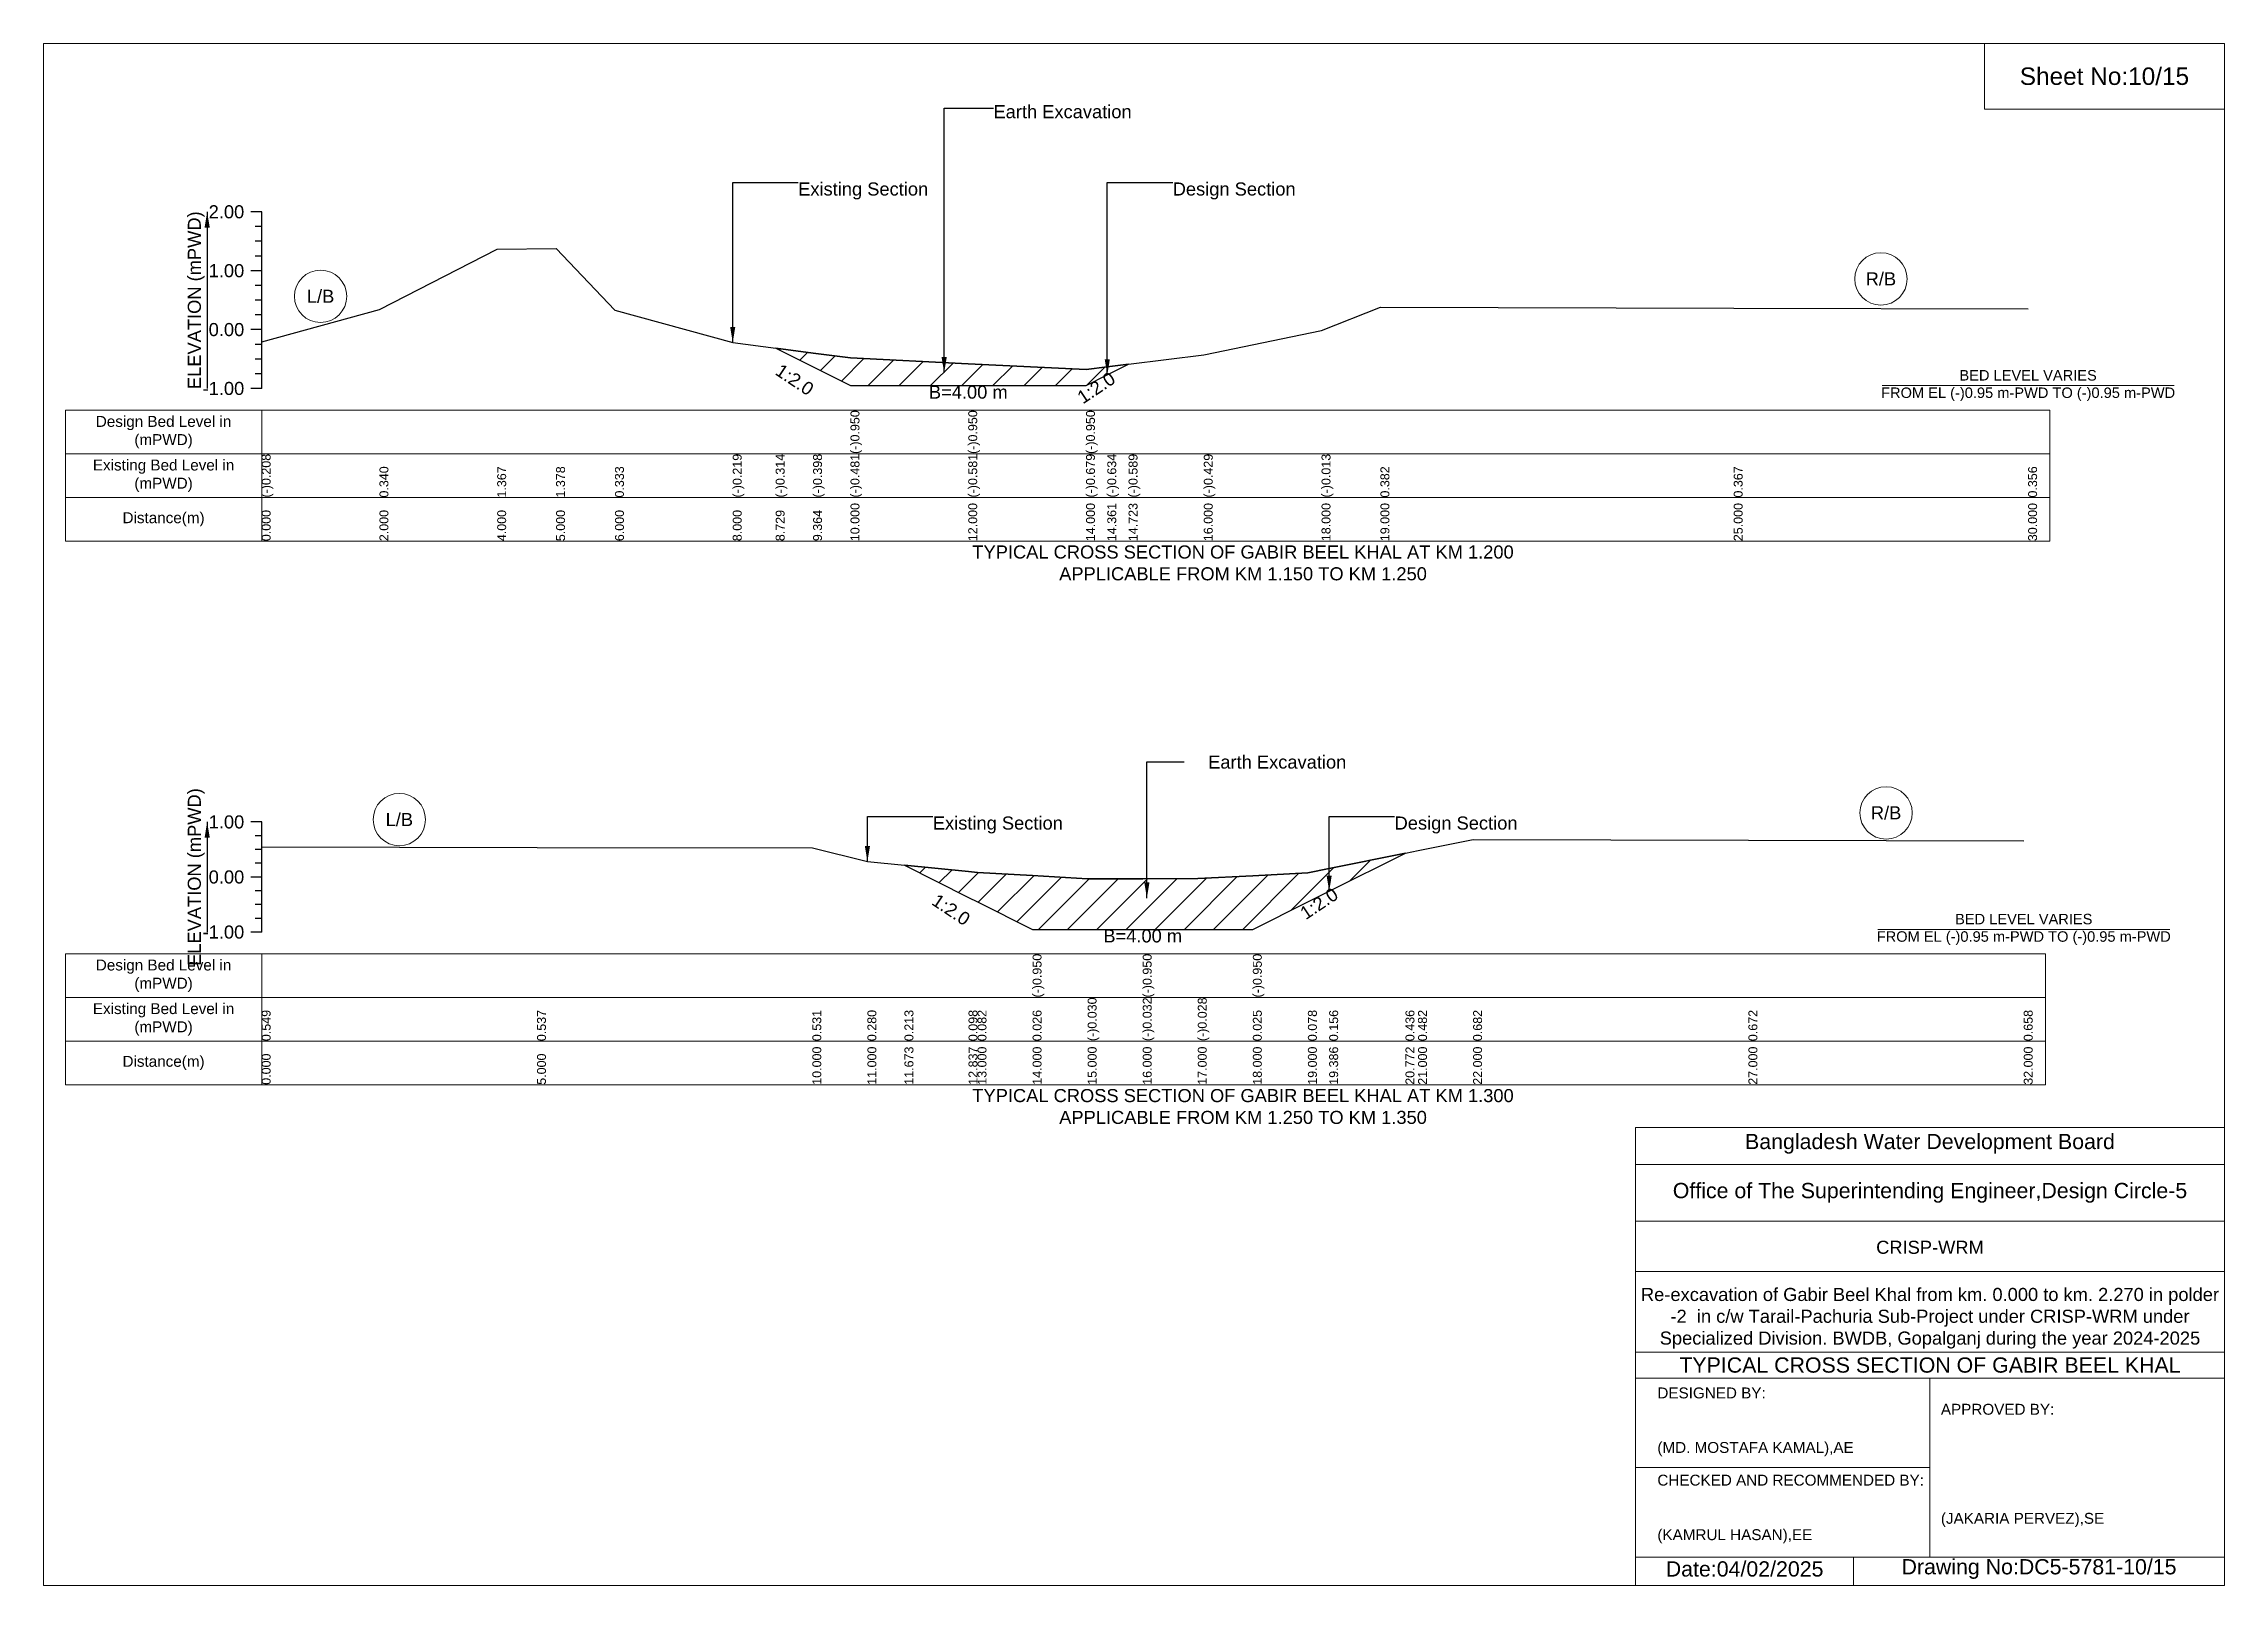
# Model space of a CAD drawing. Header units: inches. Extents: x 91000 to 258000, y -5656 to 6519.
# Drawn here: x 190000 to 198000, y -5656 to 0 of the extents above; entities that cross this region are included whole.
import ezdxf

# ---------------------------------------------------------------- set-up
doc = ezdxf.new("R2010")
doc.units = ezdxf.units.IN
doc.header["$LTSCALE"] = 7
doc.header["$MEASUREMENT"] = 0
for name, color, linetype, lineweight in [('Cross section Data Border', 7, 'Continuous', 9), ('Cross Section Labels', 7, 'Continuous', 9), ('Existing_Bed_Level for Xsection', 7, 'Continuous', 25)]:
    doc.layers.add(name, color=color, linetype=linetype, lineweight=lineweight)
doc.styles.get("Standard").update_dxf_attribs({"font": 'arial.ttf'})
doc.dimstyles.get("Standard").update_dxf_attribs({"dimtxt": 0.18, "dimasz": 0.18, "dimexe": 0.18, "dimexo": 0.0625, "dimgap": 0.09, "dimtad": 0, "dimtih": 1, "dimtoh": 1, "dimdec": 4, "dimzin": 0, "dimdsep": 46, "dimtxsty": 'Standard', "dimcen": 0.09, "dimadec": 0, "dimazin": 0, "dimtfac": 1, "dimtdec": 4, "dimtofl": 0, "dimtmove": 0, "dimatfit": 3, "dimfxl": 1, "dimtolj": 1, "dimtzin": 0, "dimarcsym": 0})

msp = doc.modelspace()

# ---------------------------------------------------------------- texts
at = {"layer": 'Cross section Data Border', "char_height": 40, "width": 640, "attachment_point": 5}
for s, insert in [('Design Bed Level in (mPWD)', (190440, -1425.3)), ('Existing Bed Level in (mPWD)', (190440, -1585.3)), ('Distance(m)', (190440, -1745.3)), ('Design Bed Level in (mPWD)', (190440, -3419.5)), ('Existing Bed Level in (mPWD)', (190440, -3579.5)), ('Distance(m)', (190440, -3739.5))]:
    msp.add_mtext(s, dxfattribs=dict(at, insert=insert))
at = {"layer": 'Cross Section Labels'}
for s, insert, char_height, attachment_point in [('Sheet No:10/15', (197560, -120), 64, 5), ('Earth Excavation', (193484.5, -225.7), 48, 1), ('Existing Section', (192768, -509.3), 48, 1), ('Design Section', (194142, -509.3), 48, 1), ('R/B', (196740, -863.3), 48, 5), ('L/B', (191016, -927.1), 48, 5), ('BED LEVEL VARIES ^JFROM EL (-)0.95 m-PWD TO (-)0.95 m-PWD', (197280, -1254.5), 38.4, 5), ('B=4.00 m', (193392, -1254.5), 48, 2), ('TYPICAL CROSS SECTION OF GABIR BEEL KHAL AT KM 1.200^JAPPLICABLE FROM KM 1.150 TO KM 1.250', (194400, -1905.3), 48, 5), ('Earth Excavation', (194272, -2611.6), 48, 1), ('R/B', (196759, -2822.2), 48, 5), ('L/B', (191305, -2846.8), 48, 5), ('Existing Section', (193262, -2835.3), 48, 1), ('Design Section', (194956, -2835.3), 48, 1), ('BED LEVEL VARIES ^JFROM EL (-)0.95 m-PWD TO (-)0.95 m-PWD', (197264, -3249.4), 38.4, 5), ('B=4.00 m', (194032, -3249.4), 48, 2), ('TYPICAL CROSS SECTION OF GABIR BEEL KHAL AT KM 1.300^JAPPLICABLE FROM KM 1.250 TO KM 1.350', (194400, -3899.5), 48, 5), ('Bangladesh Water Development Board', (196920, -4036), 56, 5), ('Office of The Superintending Engineer,Design Circle-5', (196920, -4216), 56, 5)]:
    msp.add_mtext(s, dxfattribs=dict(at, insert=insert, char_height=char_height, attachment_point=attachment_point))
at = {"layer": 'Cross Section Labels', "char_height": 48, "attachment_point": 2}
for insert, rotation in [((192768.7, -1212.9), 326.30993), ((193848, -1242.5), 33.69007), ((194665.5, -3134.7), 33.69007), ((193342.5, -3157.2), 326.30993)]:
    msp.add_mtext('1:2.0', dxfattribs=dict(at, insert=insert, rotation=rotation))
at = {"layer": 'Cross Section Labels'}
for s, insert, char_height, width, attachment_point in [('CRISP-WRM', (196920, -4416), 48, 2240, 5), ('Re-excavation of Gabir Beel Khal from km. 0.000 to km. 2.270 in polder -2  in c/w Tarail-Pachuria Sub-Project under CRISP-WRM under Specialized Division. BWDB, Gopalganj during the year 2024-2025', (196920, -4676), 48, 2160, 5), ('TYPICAL CROSS SECTION OF GABIR BEEL KHAL', (196920, -4848), 56, 2240, 5), ('DESIGNED BY:^J^J^J(MD. MOSTAFA KAMAL),AE', (195920, -5056), 40, 1120, 4), ('APPROVED BY:^J^J^J^J^J^J(JAKARIA PERVEZ),SE', (196960, -5216), 40, 1120, 4), ('CHECKED AND RECOMMENDED BY:^J^J^J(KAMRUL HASAN),EE', (195920, -5376), 40, 1120, 4), ('Date:04/02/2025', (196240, -5596), 56, 1120, 5), ('Drawing No:DC5-5781-10/15', (197320, -5596), 56, 1760, 5)]:
    msp.add_mtext(s, dxfattribs=dict(at, insert=insert, char_height=char_height, width=width, attachment_point=attachment_point))
at = {"layer": 'Existing_Bed_Level for Xsection', "rotation": 90}
for s, insert, char_height, attachment_point in [('ELEVATION (mPWD)', (190560, -941.3), 48, 5), ('(-)0.950', (192960, -1505.3), 32.8, 1), ('(-)0.950', (193392, -1505.3), 32.8, 1), ('(-)0.950', (193824, -1505.3), 32.8, 1), ('(-)0.208', (190800, -1665.3), 32.8, 1), ('(-)0.219', (192528, -1665.3), 32.8, 1), ('(-)0.314', (192685.5, -1665.3), 32.8, 1), ('(-)0.398', (192822.7, -1665.3), 32.8, 1), ('(-)0.481', (192960, -1665.3), 32.8, 1), ('(-)0.581', (193392, -1665.3), 32.8, 1), ('(-)0.679', (193824, -1665.3), 32.8, 1), ('(-)0.634', (193902, -1665.3), 32.8, 1), ('(-)0.589', (193980.1, -1665.3), 32.8, 1), ('(-)0.429', (194256, -1665.3), 32.8, 1), ('(-)0.013', (194688, -1665.3), 32.8, 1), ('0.340', (191232, -1665.3), 32.8, 1), ('1.367', (191664, -1665.3), 32.8, 1), ('1.378', (191880, -1665.3), 32.8, 1), ('0.333', (192096, -1665.3), 32.8, 1), ('0.382', (194904, -1665.3), 32.8, 1), ('0.367', (196200, -1665.3), 32.8, 1), ('0.356', (197280, -1665.3), 32.8, 1), ('0.000', (190800, -1825.3), 32.8, 1), ('2.000', (191232, -1825.3), 32.8, 1), ('4.000', (191664, -1825.3), 32.8, 1), ('5.000', (191880, -1825.3), 32.8, 1), ('6.000', (192096, -1825.3), 32.8, 1), ('8.000', (192528, -1825.3), 32.8, 1), ('8.729', (192685.5, -1825.3), 32.8, 1), ('9.364', (192822.7, -1825.3), 32.8, 1), ('10.000', (192960, -1825.3), 32.8, 1), ('12.000', (193392, -1825.3), 32.8, 1), ('14.000', (193824, -1825.3), 32.8, 1), ('14.361', (193902, -1825.3), 32.8, 1), ('14.723', (193980.1, -1825.3), 32.8, 1), ('16.000', (194256, -1825.3), 32.8, 1), ('18.000', (194688, -1825.3), 32.8, 1), ('19.000', (194904, -1825.3), 32.8, 1), ('25.000', (196200, -1825.3), 32.8, 1), ('30.000', (197280, -1825.3), 32.8, 1), ('ELEVATION (mPWD)', (190560, -3057.5), 48, 5), ('(-)0.950', (193628, -3499.5), 32.8, 1), ('(-)0.950', (194032, -3499.5), 32.8, 1), ('(-)0.950', (194436, -3499.5), 32.8, 1), ('(-)0.030', (193830, -3659.5), 32.8, 1), ('(-)0.032', (194032, -3659.5), 32.8, 1), ('(-)0.028', (194234, -3659.5), 32.8, 1), ('0.549', (190800, -3659.5), 32.8, 1), ('0.537', (191810, -3659.5), 32.8, 1), ('0.531', (192820, -3659.5), 32.8, 1), ('0.280', (193022, -3659.5), 32.8, 1), ('0.213', (193158, -3659.5), 32.8, 1), ('0.098', (193393, -3659.5), 32.8, 1), ('0.082', (193426, -3659.5), 32.8, 1), ('0.026', (193628, -3659.5), 32.8, 1), ('0.025', (194436, -3659.5), 32.8, 1), ('0.078', (194638, -3659.5), 32.8, 1), ('0.156', (194716, -3659.5), 32.8, 1), ('0.436', (194995.9, -3659.5), 32.8, 1), ('0.482', (195042, -3659.5), 32.8, 1), ('0.682', (195244, -3659.5), 32.8, 1), ('0.672', (196254, -3659.5), 32.8, 1), ('0.658', (197264, -3659.5), 32.8, 1), ('0.000', (190800, -3819.5), 32.8, 1), ('5.000', (191810, -3819.5), 32.8, 1), ('10.000', (192820, -3819.5), 32.8, 1), ('11.000', (193022, -3819.5), 32.8, 1), ('11.673', (193158, -3819.5), 32.8, 1), ('12.837', (193393, -3819.5), 32.8, 1), ('13.000', (193426, -3819.5), 32.8, 1), ('14.000', (193628, -3819.5), 32.8, 1), ('15.000', (193830, -3819.5), 32.8, 1), ('16.000', (194032, -3819.5), 32.8, 1), ('17.000', (194234, -3819.5), 32.8, 1), ('18.000', (194436, -3819.5), 32.8, 1), ('19.000', (194638, -3819.5), 32.8, 1), ('19.386', (194716, -3819.5), 32.8, 1), ('20.772', (194995.9, -3819.5), 32.8, 1), ('21.000', (195042, -3819.5), 32.8, 1), ('22.000', (195244, -3819.5), 32.8, 1), ('27.000', (196254, -3819.5), 32.8, 1), ('32.000', (197264, -3819.5), 32.8, 1)]:
    msp.add_mtext(s, dxfattribs=dict(at, insert=insert, char_height=char_height, attachment_point=attachment_point))
at = {"layer": 'Existing_Bed_Level for Xsection', "char_height": 48, "attachment_point": 6}
for s, insert in [('2.00', (190736, -617.3)), ('1.00', (190736, -833.3)), ('0.00', (190736, -1049.3)), ('-1.00', (190736, -1265.3)), ('1.00', (190736, -2855.5)), ('0.00', (190736, -3057.5)), ('-1.00', (190736, -3259.5))]:
    msp.add_mtext(s, dxfattribs=dict(at, insert=insert))

# ---------------------------------------------------------------- hatches: boundary and pattern name
at = {"layer": 'Existing_Bed_Level for Xsection'}
h = msp.add_hatch(dxfattribs=at)
h.set_pattern_fill('ANSI31', color=256, scale=648, style=0)
h.paths.add_polyline_path([(192685.5, -1117.3), (192822.7, -1185.9), (192960, -1254.5), (193392, -1254.5), (193824, -1254.5), (193902, -1215.5), (193980.1, -1176.5), (193902, -1186.2), (193824, -1196), (193392, -1174.8), (192960, -1153.2), (192822.7, -1135.2)])
h = msp.add_hatch(dxfattribs=at)
h.set_pattern_fill('ANSI31', color=256, scale=606, style=0)
h.paths.add_polyline_path([(193158, -3014.4), (193393, -3131.9), (193426, -3148.4), (193628, -3249.4), (193830, -3249.4), (194032, -3249.4), (194234, -3249.4), (194436, -3249.4), (194638, -3148.4), (194716, -3109.5), (194995.9, -2969.5), (194716, -3026), (194638, -3041.8), (194436, -3052.5), (194234, -3063.2), (194032, -3064), (193830, -3063.6), (193628, -3052.3), (193426, -3041), (193393, -3037.7)])

# ---------------------------------------------------------------- linework, layer by layer
at = {"layer": 'Cross section Data Border'}
for points in [[(190080, -1345.3), (197360, -1345.3), (197360, -1825.3), (190080, -1825.3)], [(190080, -3339.5), (197344, -3339.5), (197344, -3819.5), (190080, -3819.5)]]:
    msp.add_lwpolyline(points, close=True, dxfattribs=at)
for points in [[(190800, -1345.3), (190800, -1825.3)], [(190080, -1505.3), (197360, -1505.3)], [(190080, -1665.3), (197360, -1665.3)], [(190800, -3339.5), (190800, -3819.5)], [(190080, -3499.5), (197344, -3499.5)], [(190080, -3659.5), (197344, -3659.5)]]:
    msp.add_lwpolyline(points, dxfattribs=at)
at = {"layer": 'Cross Section Labels'}
for points in [[(190000, 0), (198000, 0), (198000, -5656), (190000, -5656)], [(197120, 0), (198000, 0), (198000, -240), (197120, -240)]]:
    msp.add_lwpolyline(points, close=True, dxfattribs=at)
for points in [[(196744.2, -1254.5), (197815.8, -1254.5)], [(196728.2, -3249.4), (197799.8, -3249.4)], [(195840, -5656), (195840, -3976), (198000, -3976)], [(195840, -4112), (198000, -4112)], [(195840, -4320), (198000, -4320)], [(195840, -4504), (198000, -4504)], [(195840, -4800), (198000, -4800)], [(195840, -4896), (198000, -4896)], [(196920, -4896), (196920, -5552)], [(195840, -5224), (196920, -5224)], [(195840, -5552), (198000, -5552)], [(196640, -5552), (196640, -5656)]]:
    msp.add_lwpolyline(points, dxfattribs=at)
for centre in [(196740, -863.3), (191016, -927.1), (191305, -2846.8), (196759, -2822.2)]:
    msp.add_circle(centre, 96, dxfattribs=at)
at = {"layer": 'Existing_Bed_Level for Xsection'}
for points in [[(190800, -617.3), (190760, -617.3)], [(190800, -1265.3), (190800, -1049.3), (190800, -833.3), (190800, -617.3)], [(190800, -671.3), (190776, -671.3)], [(190800, -725.3), (190776, -725.3)], [(190800, -779.3), (190776, -779.3)], [(190800, -1094.3), (191232, -975.9), (191664, -754.1), (191880, -751.7), (192096, -977.4), (192528, -1096.6), (192685.5, -1117.3), (192822.7, -1135.2), (192960, -1153.2), (192960, -1153.2), (193392, -1174.8), (193392, -1174.8), (193824, -1196), (193824, -1196), (193902, -1186.2), (193980.1, -1176.5), (194256, -1142), (194688, -1052.1), (194904, -966.8), (196200, -970.1), (197280, -972.4)], [(190800, -833.3), (190760, -833.3)], [(190800, -887.3), (190776, -887.3)], [(190800, -941.3), (190776, -941.3)], [(190800, -995.3), (190776, -995.3)], [(190800, -1049.3), (190760, -1049.3)], [(190800, -1103.3), (190776, -1103.3)], [(190800, -1157.3), (190776, -1157.3)], [(190800, -1265.3), (190760, -1265.3)], [(190800, -1211.3), (190776, -1211.3)], [(190800, -2855.5), (190760, -2855.5)], [(190800, -3259.5), (190800, -3057.5), (190800, -2855.5)], [(190800, -2906), (190776, -2906)], [(190800, -2956.5), (190776, -2956.5)], [(190800, -2946.6), (191810, -2949.1), (192820, -2950.3), (193022, -3001), (193158, -3014.4), (193393, -3037.7), (193426, -3041), (193628, -3052.3), (193628, -3052.3), (193830, -3063.6), (194032, -3064), (194032, -3064), (194234, -3063.2), (194436, -3052.5), (194436, -3052.5), (194638, -3041.8), (194716, -3026), (194995.9, -2969.5), (195042, -2960.2), (195244, -2919.8), (196254, -2921.8), (197264, -2924.6)], [(190800, -3007), (190776, -3007)], [(190800, -3057.5), (190760, -3057.5)], [(190800, -3108), (190776, -3108)], [(190800, -3158.5), (190776, -3158.5)], [(190800, -3259.5), (190760, -3259.5)], [(190800, -3209), (190776, -3209)]]:
    msp.add_lwpolyline(points, dxfattribs=at)
for points in [[(192685.5, -1117.3), (192685.5, -1117.3), (192822.7, -1185.9), (192960, -1254.5), (192960, -1254.5), (193392, -1254.5), (193392, -1254.5), (193824, -1254.5), (193824, -1254.5), (193902, -1215.5), (193980.1, -1176.5), (193902, -1186.2), (193824, -1196), (193824, -1196), (193392, -1174.8), (193392, -1174.8), (192960, -1153.2), (192960, -1153.2), (192822.7, -1135.2), (192685.5, -1117.3)], [(193158, -3014.4), (193158, -3014.4), (193393, -3131.9), (193426, -3148.4), (193628, -3249.4), (193628, -3249.4), (193830, -3249.4), (194032, -3249.4), (194032, -3249.4), (194234, -3249.4), (194436, -3249.4), (194436, -3249.4), (194638, -3148.4), (194716, -3109.5), (194995.9, -2969.5), (194716, -3026), (194638, -3041.8), (194436, -3052.5), (194436, -3052.5), (194234, -3063.2), (194032, -3064), (194032, -3064), (193830, -3063.6), (193628, -3052.3), (193628, -3052.3), (193426, -3041), (193393, -3037.7), (193158, -3014.4)]]:
    msp.add_lwpolyline(points, close=True, dxfattribs=at)

msp.set_redraw_order([(e.dxf.handle, doc.entitydb.next_handle()) for e in msp.query("TEXT MTEXT ATTDEF DIMENSION ARC_DIMENSION")])  # texts and dimensions are drawn at this point

# ---------------------------------------------------------------- leaders
at = {"layer": 'Cross Section Labels', "annotation_type": 0, "has_hookline": 1, "hookline_direction": 0}
for points, text_width in [([(193303.6, -1207.3), (193303.6, -236.8), (193484.5, -236.8)], 497), ([(192528, -1096.6), (192528, -509.3), (192767.9, -509.3)], 467.2), ([(193902, -1215.5), (193902, -509.3), (194142, -509.3)], 441.2), ([(194047.3, -3134.8), (194047.3, -2634.3), (194184.4, -2634.3)], 497), ([(193022, -3001), (193022, -2835.3), (193261.9, -2835.3)], 467.2), ([(194716, -3109.5), (194716, -2835.3), (194955.9, -2835.3)], 441.2)]:
    msp.add_leader(points, dimstyle='Standard', override={"dimasz": 57.6}, dxfattribs=dict(at, text_width=text_width))
at = {"layer": 'Existing_Bed_Level for Xsection'}
for points in [[(190600, -617.3), (190600, -1265.3)], [(190600, -2855.5), (190600, -3259.5)]]:
    msp.add_leader(points, dimstyle='Standard', override={"dimasz": 57.6}, dxfattribs=at)

doc.saveas('drawing.dxf')
